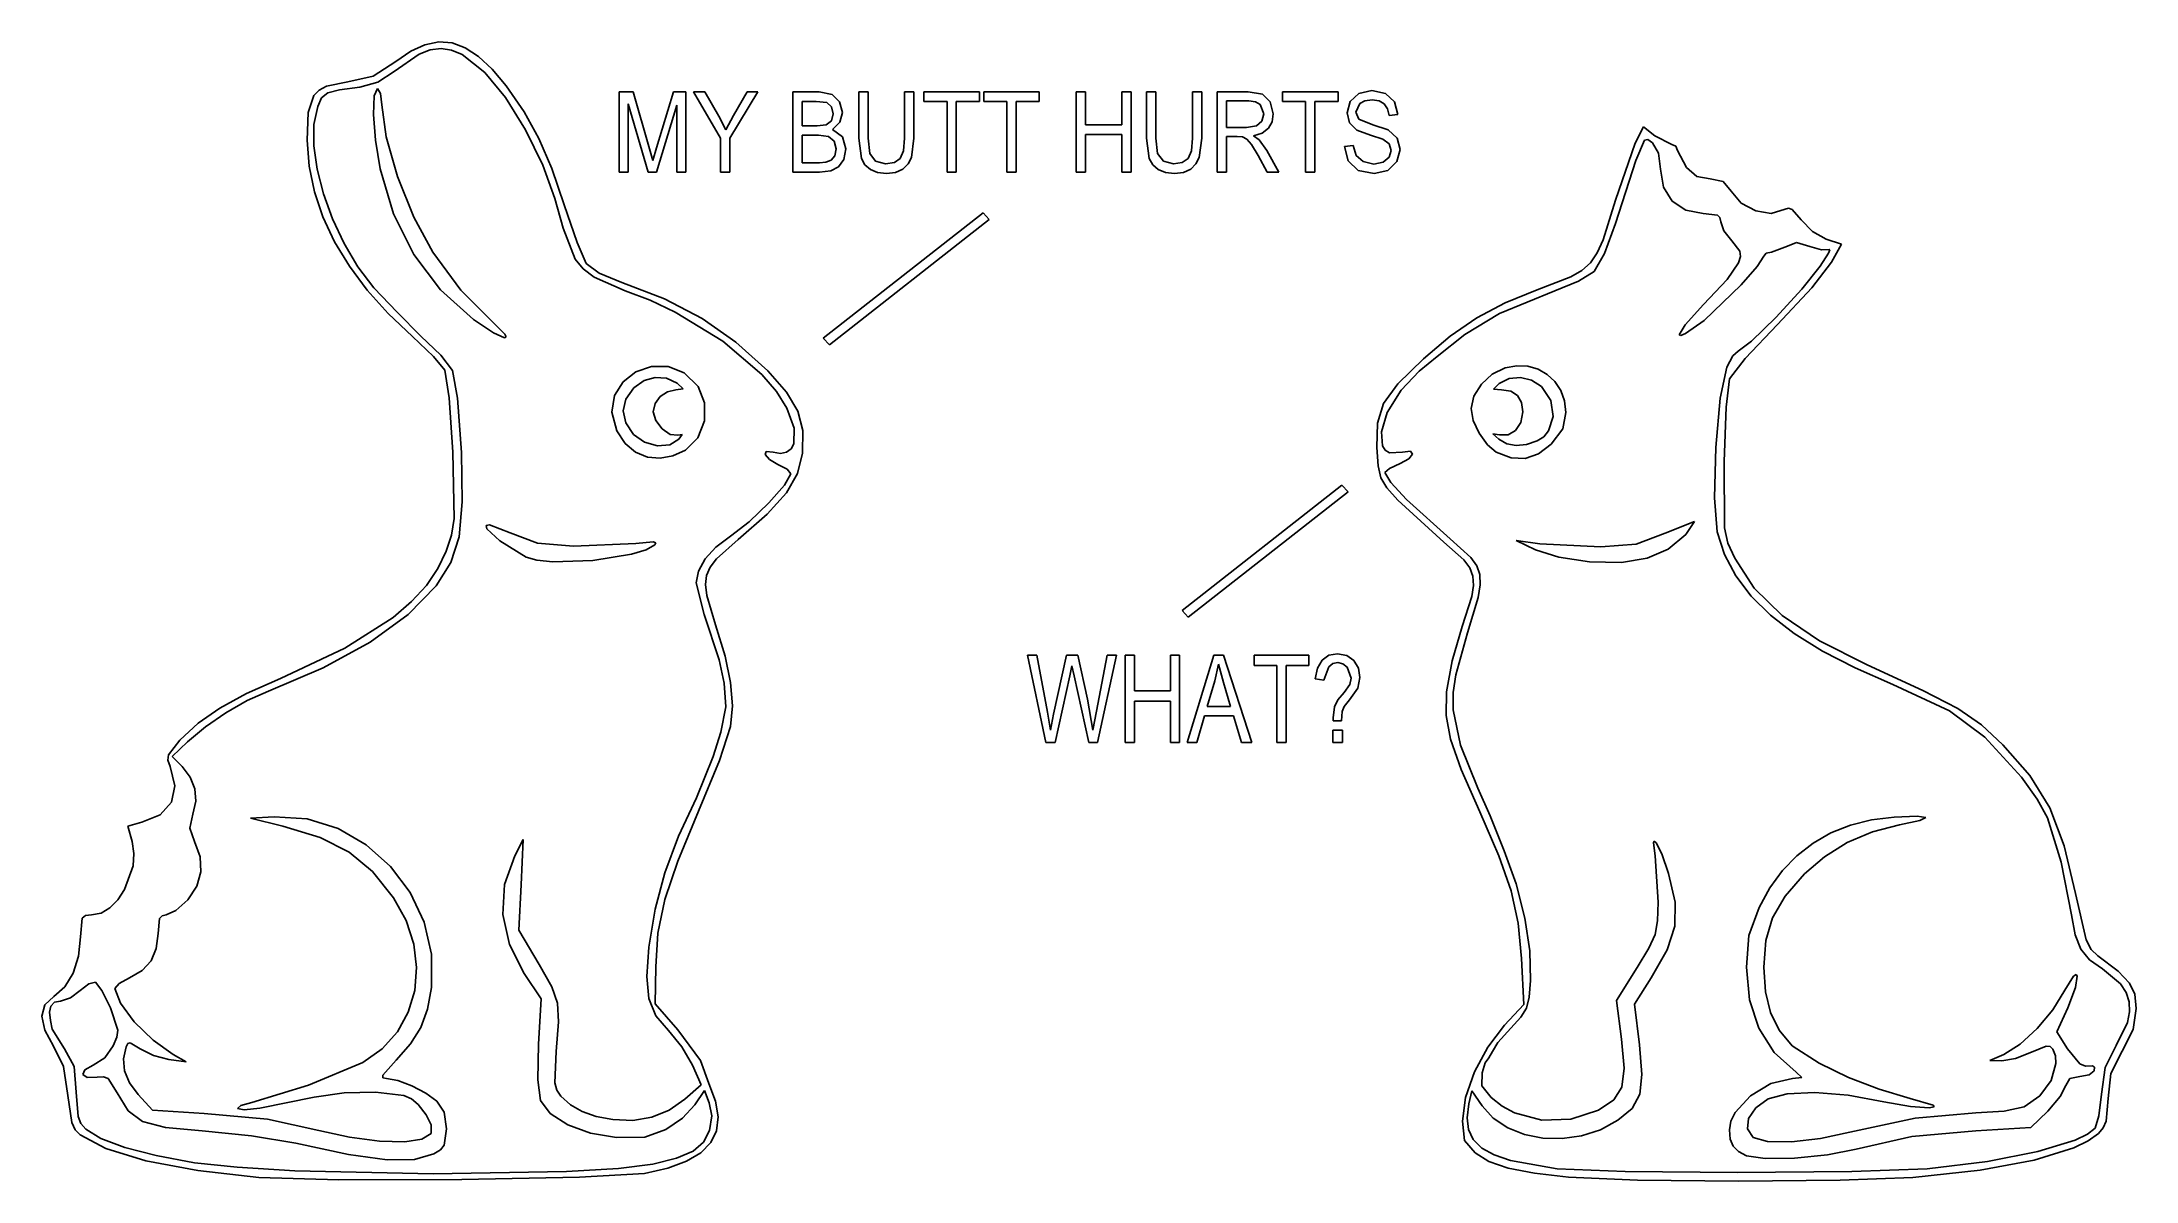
# Model space of a CAD drawing. Extents: x 84 to 221, y 115 to 190.
import ezdxf

# ---------------------------------------------------------------- set-up
doc = ezdxf.new("R2010")
doc.units = 0

msp = doc.modelspace()

# ---------------------------------------------------------------- linework, layer by layer
at = {"layer": 'Layer 1'}
for p, q in [((107.93471, 189.13142), (108.86778, 189.562815)), ((108.86778, 189.562815), (109.766271, 189.747101)), ((109.766271, 189.747101), (110.642869, 189.681485)), ((110.642869, 189.681485), (111.510263, 189.363173)), ((105.470651, 187.503825), (106.954371, 188.455709)), ((108.48165, 188.935834), (106.851422, 187.799636)), ((106.954371, 188.455709), (107.93471, 189.13142)), ((109.216449, 189.216876), (108.48165, 188.935834)), ((109.920961, 189.306333), (109.216449, 189.216876)), ((110.612629, 189.204044), (109.920961, 189.306333)), ((111.308895, 188.909849), (110.612629, 189.204044)), ((112.784994, 187.745102), (111.308895, 188.909849)), ((111.510263, 189.363173), (112.38114, 188.789374)), ((112.38114, 188.789374), (113.268187, 187.957292)), ((101.936834, 186.589184), (102.410583, 186.841479)), ((102.410583, 186.841479), (103.805567, 187.132028)), ((104.593644, 186.785052), (103.274012, 186.613276)), ((103.805567, 187.132028), (105.470651, 187.503825)), ((105.775549, 187.102957), (104.593644, 186.785052)), ((106.851422, 187.799636), (105.775549, 187.102957)), ((114.138294, 186.099924), (112.784994, 187.745102)), ((113.268187, 187.957292), (114.184094, 186.864137)), ((114.184094, 186.864137), (115.366049, 185.169821)), ((101.212439, 185.119471), (101.590234, 186.233903)), ((101.590234, 186.233903), (101.936834, 186.589184)), ((101.836861, 185.514536), (101.590977, 184.329005)), ((102.092146, 186.06859), (101.836861, 185.514536)), ((102.505689, 186.404646), (102.092146, 186.06859)), ((103.274012, 186.613276), (102.505689, 186.404646)), ((105.494112, 184.98484), (105.533955, 186.211136)), ((105.533955, 186.211136), (105.759769, 186.683839)), ((105.759769, 186.683839), (105.959089, 186.369645)), ((105.959089, 186.369645), (106.041992, 185.614245)), ((106.041992, 185.614245), (106.325119, 183.513743)), ((115.454339, 183.977332), (114.138294, 186.099924)), ((121.594203, 181.203287), (121.594203, 186.461101)), ((121.594203, 186.461101), (122.507891, 186.461101)), ((123.506069, 181.203287), (122.17934, 185.679244)), ((122.17934, 185.679244), (122.17934, 181.203287)), ((122.507891, 186.461101), (123.593682, 182.73831)), ((125.386643, 185.603927), (124.053656, 181.203287)), ((124.056786, 182.802869), (125.155094, 186.461101)), ((125.155094, 186.461101), (125.971783, 186.461101)), ((125.386643, 181.203287), (125.386643, 185.603927)), ((125.971783, 186.461101), (125.971783, 181.203287)), ((128.249751, 183.430505), (126.48182, 186.461101)), ((126.48182, 186.461101), (127.220283, 186.461101)), ((127.220283, 186.461101), (128.124588, 184.875867)), ((130.687301, 186.461101), (128.856791, 183.430505)), ((129.091473, 184.915319), (129.980131, 186.461101)), ((129.980131, 186.461101), (130.687301, 186.461101)), ((132.990302, 181.203287), (132.990302, 186.461101)), ((132.990302, 186.461101), (134.711296, 186.461101)), ((134.514164, 185.840635), (133.597342, 185.840635)), ((133.597342, 185.840635), (133.597342, 184.251814)), ((135.211947, 185.767114), (134.514164, 185.840635)), ((134.711296, 186.461101), (135.554582, 186.301504)), ((135.524855, 185.494538), (135.211947, 185.767114)), ((135.634372, 185.033672), (135.524855, 185.494538)), ((135.554582, 186.301504), (136.052106, 185.810152)), ((136.052106, 185.810152), (136.232025, 185.116162)), ((137.305299, 183.423334), (137.305299, 186.461101)), ((137.305299, 186.461101), (137.91234, 186.461101)), ((137.91234, 186.461101), (137.91234, 183.426918)), ((140.306084, 186.461101), (140.913127, 186.461101)), ((140.306084, 183.426918), (140.306084, 186.461101)), ((140.306084, 186.461101), (140.306084, 186.461101)), ((140.913127, 186.461101), (140.913127, 183.423334)), ((141.582747, 185.840635), (141.582747, 186.461101)), ((141.582747, 186.461101), (145.218734, 186.461101)), ((143.094095, 185.840635), (141.582747, 185.840635)), ((143.094095, 181.203287), (143.094095, 185.840635)), ((145.218734, 185.840635), (143.701135, 185.840635)), ((143.701135, 185.840635), (143.701135, 181.203287)), ((145.218734, 186.461101), (145.218734, 185.840635)), ((145.500352, 185.840635), (145.500352, 186.461101)), ((145.500352, 186.461101), (149.136343, 186.461101)), ((147.011698, 185.840635), (145.500352, 185.840635)), ((147.011698, 181.203287), (147.011698, 185.840635)), ((149.136343, 185.840635), (147.618738, 185.840635)), ((147.618738, 185.840635), (147.618738, 181.203287)), ((149.136343, 186.461101), (149.136343, 185.840635)), ((151.558247, 181.203287), (151.558247, 186.461101)), ((151.558247, 186.461101), (152.165287, 186.461101)), ((152.165287, 186.461101), (152.165287, 184.302025)), ((154.549644, 184.302025), (154.549644, 186.461101)), ((154.549644, 186.461101), (155.156687, 186.461101)), ((155.156687, 186.461101), (155.156687, 181.203287)), ((156.179895, 183.423334), (156.179895, 186.461101)), ((156.179895, 186.461101), (156.786936, 186.461101)), ((156.786936, 186.461101), (156.786936, 183.426918)), ((159.180682, 186.461101), (159.787723, 186.461101)), ((159.180682, 183.426918), (159.180682, 186.461101)), ((159.180682, 186.461101), (159.180682, 186.461101)), ((159.787723, 186.461101), (159.787723, 183.423334)), ((160.810931, 181.203287), (160.810931, 186.461101)), ((160.810931, 186.461101), (162.84483, 186.461101)), ((162.869863, 185.88009), (161.417971, 185.88009)), ((161.417971, 185.88009), (161.417971, 184.140633)), ((162.84483, 186.461101), (163.777295, 186.319437)), ((163.31145, 185.820011), (162.869863, 185.88009)), ((163.616146, 185.639792), (163.31145, 185.820011)), ((163.852394, 185.0265), (163.616146, 185.639792)), ((163.777295, 186.319437), (164.287335, 185.819116)), ((164.287335, 185.819116), (164.478208, 185.0265)), ((165.088381, 185.840635), (165.088381, 186.461101)), ((165.088381, 186.461101), (168.724368, 186.461101)), ((166.599723, 185.840635), (165.088381, 185.840635)), ((166.599723, 181.203287), (166.599723, 185.840635)), ((168.724368, 185.840635), (167.206766, 185.840635)), ((167.206766, 185.840635), (167.206766, 181.203287)), ((168.724368, 186.461101), (168.724368, 185.840635)), ((169.318892, 185.101817), (169.516024, 185.846017)), ((169.516024, 185.846017), (170.091775, 186.371439)), ((170.155918, 185.706142), (169.904029, 185.14844)), ((170.091775, 186.371439), (170.933497, 186.550766)), ((170.482516, 185.879637), (170.155918, 185.706142)), ((170.958527, 185.937474), (170.482516, 185.879637)), ((170.933497, 186.550766), (171.833105, 186.362473)), ((171.422803, 185.873809), (170.958527, 185.937474)), ((171.758009, 185.682831), (171.422803, 185.873809)), ((171.972738, 185.367216), (171.758009, 185.682831)), ((171.833105, 186.362473), (172.432322, 185.808358)), ((172.075608, 184.929664), (171.972738, 185.367216)), ((172.432322, 185.808358), (172.657618, 184.979874)), ((101.14512, 183.308354), (101.212439, 185.119471)), ((101.590977, 184.329005), (101.582832, 182.939411)), ((105.630702, 183.292674), (105.494112, 184.98484)), ((115.366049, 185.169821), (116.342613, 183.414358)), ((116.586168, 181.671969), (115.454339, 183.977332)), ((128.124588, 184.875867), (128.590822, 183.986416)), ((128.590822, 183.986416), (129.091473, 184.915319)), ((133.597342, 184.251814), (134.589263, 184.251814)), ((133.597342, 184.251814), (133.597342, 184.251814)), ((134.589263, 184.251814), (135.16814, 184.312786)), ((135.16814, 184.312786), (135.517032, 184.574601)), ((135.517032, 184.574601), (135.634372, 185.033672)), ((136.072443, 184.481351), (135.590565, 184.000761)), ((135.590565, 184.000761), (136.230462, 183.523755)), ((136.232025, 185.116162), (136.072443, 184.481351)), ((152.165287, 184.302025), (154.549644, 184.302025)), ((161.417971, 184.140633), (162.722797, 184.140633)), ((161.417971, 184.140633), (161.417971, 184.140633)), ((162.722797, 184.140633), (163.373644, 184.239264)), ((163.373644, 184.239264), (163.730359, 184.554876)), ((163.730359, 184.554876), (163.852394, 185.0265)), ((164.16217, 184.083249), (163.760083, 183.769428)), ((164.399196, 184.510938), (164.16217, 184.083249)), ((164.478208, 185.0265), (164.399196, 184.510938)), ((169.480038, 184.447279), (169.318892, 185.101817)), ((169.969739, 183.957722), (169.480038, 184.447279)), ((169.904029, 185.14844), (170.082388, 184.682198)), ((170.082388, 184.682198), (170.997643, 184.307407)), ((170.997643, 184.307407), (172.013028, 183.972067)), ((172.657618, 184.979874), (172.075608, 184.929664)), ((188.215956, 183.096905), (188.756205, 184.166634)), ((188.756205, 184.166634), (189.48827, 183.590794)), ((101.283046, 181.601259), (101.14512, 183.308354)), ((101.582832, 182.939411), (101.794174, 181.404905)), ((105.934185, 181.422359), (105.630702, 183.292674)), ((106.325119, 183.513743), (107.075473, 180.918325)), ((116.342613, 183.414358), (117.194046, 181.433711)), ((123.593682, 182.73831), (123.812721, 181.96004)), ((123.812721, 181.96004), (124.056786, 182.802869)), ((128.249751, 181.203287), (128.249751, 183.430505)), ((128.856791, 183.430505), (128.856791, 181.203287)), ((134.658103, 183.631349), (133.597342, 183.631349)), ((133.597342, 183.631349), (133.597342, 181.823752)), ((135.329287, 183.543482), (134.658103, 183.631349)), ((135.693827, 183.238628), (135.329287, 183.543482)), ((135.825247, 182.727552), (135.693827, 183.238628)), ((135.734504, 182.284618), (135.825247, 182.727552)), ((136.230462, 183.523755), (136.45419, 182.727552)), ((136.45419, 182.727552), (136.318077, 182.040733)), ((137.480531, 182.105292), (137.305299, 183.423334)), ((137.91234, 183.426918), (138.023425, 182.417319)), ((140.234897, 182.597538), (140.306084, 183.426918)), ((140.913127, 183.423334), (140.756674, 182.164471)), ((154.549644, 183.681559), (152.165287, 183.681559)), ((152.165287, 183.681559), (152.165287, 181.203287)), ((154.549644, 181.203287), (154.549644, 183.681559)), ((156.355124, 182.105292), (156.179895, 183.423334)), ((156.786936, 183.426918), (156.898018, 182.417319)), ((159.109492, 182.597538), (159.180682, 183.426918)), ((159.787723, 183.423334), (159.631267, 182.164471)), ((162.122014, 183.5381), (161.417971, 183.5381)), ((161.417971, 183.5381), (161.417971, 181.203287)), ((162.459955, 183.512996), (162.122014, 183.5381)), ((162.736874, 183.373121), (162.459955, 183.512996)), ((163.045092, 183.021645), (162.736874, 183.373121)), ((163.48316, 182.297169), (163.045092, 183.021645)), ((163.760083, 183.769428), (163.185901, 183.595484)), ((163.185901, 183.595484), (163.552, 183.333669)), ((163.552, 183.333669), (164.055783, 182.634303)), ((164.055783, 182.634303), (164.853699, 181.203287)), ((169.143663, 182.892531), (169.716283, 182.949912)), ((169.395555, 181.947484), (169.143663, 182.892531)), ((169.143663, 182.892531), (169.143663, 182.892531)), ((169.143663, 182.892531), (169.143663, 182.892531)), ((169.716283, 182.949912), (169.905595, 182.302551)), ((170.855267, 183.629557), (169.969739, 183.957722)), ((171.671956, 183.373121), (170.855267, 183.629557)), ((172.084997, 183.062888), (171.671956, 183.373121)), ((172.013028, 183.972067), (172.604424, 183.435885)), ((172.080301, 182.180611), (172.210157, 182.630716)), ((172.210157, 182.630716), (172.084997, 183.062888)), ((172.795297, 182.6881), (172.585648, 181.897274)), ((172.604424, 183.435885), (172.795297, 182.6881)), ((186.914003, 179.363147), (188.215956, 183.096905)), ((188.807236, 183.296663), (188.242355, 181.963774)), ((189.032159, 183.349664), (188.807236, 183.296663)), ((189.337973, 183.119477), (189.032159, 183.349664)), ((189.734999, 182.457736), (189.337973, 183.119477)), ((189.48827, 183.590794), (190.605608, 183.01495)), ((190.605608, 183.01495), (190.877707, 182.901777)), ((190.877707, 182.901777), (190.99088, 182.629677)), ((190.99088, 182.629677), (191.575809, 181.500788)), ((101.628687, 179.920377), (101.283046, 181.601259)), ((101.794174, 181.404905), (102.206748, 179.784641)), ((106.807635, 178.469088), (105.934185, 181.422359)), ((117.386822, 179.47848), (116.586168, 181.671969)), ((117.194046, 181.433711), (118.000608, 179.063839)), ((133.597342, 181.823752), (134.739456, 181.823752)), ((133.597342, 181.823752), (133.597342, 181.823752)), ((134.739456, 181.823752), (135.152497, 181.848859)), ((135.479485, 181.291154), (134.739456, 181.203287)), ((135.152497, 181.848859), (135.502952, 181.992318)), ((135.9817, 181.551176), (135.479485, 181.291154)), ((135.502952, 181.992318), (135.734504, 182.284618)), ((136.318077, 182.040733), (135.9817, 181.551176)), ((137.714426, 181.679842), (137.480531, 182.105292)), ((138.065665, 181.368265), (137.714426, 181.679842)), ((138.023425, 182.417319), (138.405173, 181.917001)), ((138.534244, 181.177285), (138.065665, 181.368265)), ((138.405173, 181.917001), (139.06697, 181.741262)), ((139.06697, 181.741262), (139.640373, 181.828234)), ((139.640373, 181.828234), (140.021341, 182.089154)), ((140.191877, 181.405922), (139.719773, 181.186699)), ((140.021341, 182.089154), (140.234897, 182.597538)), ((140.537244, 181.74171), (140.191877, 181.405922)), ((140.756674, 182.164471), (140.537244, 181.74171)), ((156.589022, 181.679842), (156.355124, 182.105292)), ((156.940264, 181.368265), (156.589022, 181.679842)), ((156.898018, 182.417319), (157.279766, 181.917001)), ((157.408839, 181.177285), (156.940264, 181.368265)), ((157.279766, 181.917001), (157.941566, 181.741262)), ((157.941566, 181.741262), (158.514966, 181.828234)), ((158.514966, 181.828234), (158.895934, 182.089154)), ((159.06647, 181.405922), (158.594368, 181.186699)), ((158.895934, 182.089154), (159.109492, 182.597538)), ((159.411839, 181.74171), (159.06647, 181.405922)), ((159.631267, 182.164471), (159.411839, 181.74171)), ((164.0902, 181.203287), (163.48316, 182.297169)), ((170.055788, 181.321642), (169.395555, 181.947484)), ((169.905595, 182.302551), (170.367133, 181.893687)), ((171.099336, 181.113625), (170.055788, 181.321642)), ((170.367133, 181.893687), (171.071173, 181.737675)), ((171.071173, 181.737675), (171.684473, 181.85603)), ((171.983301, 181.319847), (171.099336, 181.113625)), ((171.684473, 181.85603), (172.080301, 182.180611)), ((172.585648, 181.897274), (171.983301, 181.319847)), ((188.242355, 181.963774), (186.912868, 177.832506)), ((189.861992, 181.397278), (189.734999, 182.457736)), ((190.065854, 180.218955), (189.861992, 181.397278)), ((191.575809, 181.500788), (192.245583, 180.925366)), ((102.181734, 178.266289), (101.628687, 179.920377)), ((107.075473, 180.918325), (108.144515, 178.257155)), ((122.17934, 181.203287), (121.594203, 181.203287)), ((121.594203, 181.203287), (121.594203, 181.203287)), ((124.053656, 181.203287), (123.506069, 181.203287)), ((125.971783, 181.203287), (125.386643, 181.203287)), ((128.856791, 181.203287), (128.249751, 181.203287)), ((128.249751, 181.203287), (128.249751, 181.203287)), ((134.739456, 181.203287), (132.990302, 181.203287)), ((132.990302, 181.203287), (132.990302, 181.203287)), ((139.120163, 181.113625), (138.534244, 181.177285)), ((139.719773, 181.186699), (139.120163, 181.113625)), ((143.701135, 181.203287), (143.094095, 181.203287)), ((143.094095, 181.203287), (143.094095, 181.203287)), ((147.618738, 181.203287), (147.011698, 181.203287)), ((147.011698, 181.203287), (147.011698, 181.203287)), ((152.165287, 181.203287), (151.558247, 181.203287)), ((151.558247, 181.203287), (151.558247, 181.203287)), ((155.156687, 181.203287), (154.549644, 181.203287)), ((157.994762, 181.113625), (157.408839, 181.177285)), ((158.594368, 181.186699), (157.994762, 181.113625)), ((161.417971, 181.203287), (160.810931, 181.203287)), ((160.810931, 181.203287), (160.810931, 181.203287)), ((164.853699, 181.203287), (164.0902, 181.203287)), ((167.206766, 181.203287), (166.599723, 181.203287)), ((166.599723, 181.203287), (166.599723, 181.203287)), ((190.639002, 179.303422), (190.065854, 180.218955)), ((192.245583, 180.925366), (193.120783, 180.757172)), ((193.120783, 180.757172), (193.970367, 180.598344)), ((193.970367, 180.598344), (194.490244, 179.965452)), ((194.490244, 179.965452), (195.164714, 179.168418)), ((102.206748, 179.784641), (102.802305, 178.13777)), ((117.927071, 177.521388), (117.386822, 179.47848)), ((118.000608, 179.063839), (118.837327, 176.591908)), ((134.973658, 170.319082), (145.456597, 178.540167)), ((145.456597, 178.540167), (145.863496, 178.102568)), ((186.106885, 176.771155), (186.914003, 179.363147)), ((191.523773, 178.710346), (190.639002, 179.303422)), ((192.662505, 178.499395), (191.523773, 178.710346)), ((193.595752, 178.394927), (192.662505, 178.499395)), ((195.164714, 179.168418), (196.108637, 178.659556)), ((196.108637, 178.659556), (197.12906, 178.504117)), ((197.12906, 178.504117), (198.033025, 178.767356)), ((198.033025, 178.767356), (198.258825, 178.840242)), ((198.258825, 178.840242), (198.494396, 178.760032)), ((198.494396, 178.760032), (199.085302, 178.081364)), ((102.941876, 176.639577), (102.181734, 178.266289)), ((102.802305, 178.13777), (103.562589, 176.523445)), ((108.13824, 175.806066), (106.807635, 178.469088)), ((108.144515, 178.257155), (109.383703, 175.959395)), ((118.705661, 175.499195), (117.927071, 177.521388)), ((145.863496, 178.102568), (135.380558, 169.881482)), ((186.912868, 177.832506), (186.191185, 175.871892)), ((193.767552, 178.226331), (193.595752, 178.394927)), ((193.813103, 177.946372), (193.767552, 178.226331)), ((194.029196, 177.355426), (193.813103, 177.946372)), ((194.54874, 176.711226), (194.029196, 177.355426)), ((199.085302, 178.081364), (199.82776, 177.309024)), ((199.82776, 177.309024), (200.726348, 176.806456)), ((103.9088, 175.04082), (102.941876, 176.639577)), ((103.562589, 176.523445), (104.469351, 175.000819)), ((109.895405, 173.482707), (108.13824, 175.806066)), ((109.383703, 175.959395), (111.208916, 173.464001)), ((118.837327, 176.591908), (119.438002, 175.206344)), ((185.278588, 175.267763), (185.723298, 175.915298)), ((186.191185, 175.871892), (185.522198, 174.698392)), ((185.723298, 175.915298), (186.106885, 176.771155)), ((195.058668, 176.03249), (194.54874, 176.711226)), ((195.101964, 175.673522), (195.058668, 176.03249)), ((196.785285, 175.883172), (196.635325, 175.699917)), ((197.145828, 175.959395), (196.785285, 175.883172)), ((198.185772, 176.34653), (197.145828, 175.959395)), ((198.791332, 176.591236), (198.185772, 176.34653)), ((199.663248, 176.337553), (198.791332, 176.591236)), ((200.424836, 176.114681), (199.663248, 176.337553)), ((200.344794, 175.030601), (200.883533, 175.890521)), ((200.924606, 176.135084), (200.424836, 176.114681)), ((200.726348, 176.806456), (201.725036, 176.47686)), ((200.883533, 175.890521), (200.975791, 176.107842)), ((200.975791, 176.107842), (200.924606, 176.135084)), ((201.725036, 176.47686), (201.085182, 175.300905)), ((105.082197, 173.4706), (103.9088, 175.04082)), ((104.469351, 175.000819), (105.504336, 173.629043)), ((119.240986, 174.871939), (118.705661, 175.499195)), ((119.96821, 174.313578), (119.240986, 174.871939)), ((119.438002, 175.206344), (120.285299, 174.590758)), ((120.285299, 174.590758), (121.775734, 173.969522)), ((183.982487, 174.342347), (184.716927, 174.764722)), ((185.522198, 174.698392), (184.499923, 174.062077)), ((184.716927, 174.764722), (185.278588, 175.267763)), ((194.230393, 174.170211), (194.986949, 175.26282)), ((194.986949, 175.26282), (195.101964, 175.673522)), ((196.200155, 175.02564), (195.149488, 173.823576)), ((196.635325, 175.699917), (196.200155, 175.02564)), ((199.124833, 173.525859), (200.344794, 175.030601)), ((201.085182, 175.300905), (199.780399, 173.617799)), ((106.461755, 171.929496), (105.082197, 173.4706)), ((105.504336, 173.629043), (107.041638, 172.028051)), ((112.04853, 171.548422), (109.895405, 173.482707)), ((111.208916, 173.464001), (113.274238, 171.413046)), ((121.987547, 173.412618), (119.96821, 174.313578)), ((121.775734, 173.969522), (124.566377, 172.900951)), ((123.633845, 172.805191), (121.987547, 173.412618)), ((182.930704, 173.420803), (179.312017, 171.945969)), ((179.691999, 172.645888), (181.771956, 173.484286)), ((181.771956, 173.484286), (183.982487, 174.342347)), ((184.499923, 174.062077), (182.930704, 173.420803)), ((192.685814, 172.522656), (194.230393, 174.170211)), ((195.149488, 173.823576), (192.730707, 171.486178)), ((197.419873, 171.684437), (199.124833, 173.525859)), ((199.780399, 173.617799), (197.541893, 171.22252)), ((108.047163, 170.418091), (106.461755, 171.929496)), ((107.041638, 172.028051), (108.597962, 170.457503)), ((125.278946, 172.03211), (123.633845, 172.805191)), ((124.566377, 172.900951), (127.029303, 171.616349)), ((128.385234, 170.119358), (125.278946, 172.03211)), ((176.079599, 170.453205), (177.832021, 171.658274)), ((179.312017, 171.945969), (177.040195, 170.565884)), ((177.832021, 171.658274), (179.691999, 172.645888)), ((191.479903, 171.199417), (192.685814, 172.522656)), ((195.829902, 170.125519), (197.419873, 171.684437)), ((109.416024, 169.114316), (108.047163, 170.418091)), ((108.597962, 170.457503), (109.898644, 169.212793)), ((113.358502, 170.6726), (112.04853, 171.548422)), ((112.04853, 171.548422), (112.04853, 171.548422)), ((113.274238, 171.413046), (114.101098, 170.590581)), ((114.085939, 170.348543), (113.358502, 170.6726)), ((114.190662, 170.397905), (114.085939, 170.348543)), ((114.101098, 170.590581), (114.190662, 170.397905)), ((127.029303, 171.616349), (129.256421, 170.060044)), ((135.380558, 169.881482), (134.973658, 170.319082)), ((134.973658, 170.319082), (134.973658, 170.319082)), ((174.322311, 168.96244), (176.079599, 170.453205)), ((177.040195, 170.565884), (175.226046, 169.124235)), ((191.087171, 170.545044), (191.479903, 171.199417)), ((191.194924, 170.487689), (191.087171, 170.545044)), ((191.504984, 170.620358), (191.194924, 170.487689)), ((192.730707, 171.486178), (191.504984, 170.620358)), ((197.541893, 171.22252), (195.416912, 168.976911)), ((110.172675, 168.226111), (109.416024, 169.114316)), ((109.898644, 169.212793), (110.668573, 168.199726)), ((130.945767, 167.935103), (128.385234, 170.119358)), ((129.256421, 170.060044), (131.339638, 168.176363)), ((172.64602, 167.319139), (174.322311, 168.96244)), ((175.226046, 169.124235), (174.051668, 168.156083)), ((194.206385, 168.40995), (194.616409, 169.157398)), ((195.416912, 168.976911), (194.385077, 167.653648)), ((194.616409, 169.157398), (194.954906, 169.468284)), ((194.954906, 169.468284), (195.829902, 170.125519)), ((110.457725, 166.399344), (110.172675, 168.226111)), ((110.668573, 168.199726), (111.009419, 166.3886)), ((121.855413, 167.459926), (122.697061, 168.11692)), ((123.230697, 167.535275), (122.564819, 167.056568)), ((122.697061, 168.11692), (123.714631, 168.471755)), ((123.967801, 167.750264), (123.230697, 167.535275)), ((123.714631, 168.471755), (124.802655, 168.467032)), ((124.709916, 167.694411), (123.967801, 167.750264)), ((125.390828, 167.360592), (124.709916, 167.694411)), ((124.802655, 168.467032), (125.855665, 168.045354)), ((125.855665, 168.045354), (126.768194, 167.149323)), ((131.908675, 166.822642), (130.945767, 167.935103)), ((131.339638, 168.176363), (132.572327, 166.78581)), ((174.051668, 168.156083), (172.870019, 166.902648)), ((178.123095, 167.294132), (178.834025, 167.947969)), ((178.834025, 167.947969), (179.673879, 168.364315)), ((179.95405, 167.668849), (179.295273, 167.342642)), ((179.673879, 168.364315), (180.441185, 168.505687)), ((180.681445, 167.740486), (179.95405, 167.668849)), ((180.441185, 168.505687), (181.171864, 168.472973)), ((181.409346, 167.562527), (180.681445, 167.740486)), ((181.171864, 168.472973), (181.845671, 168.280995)), ((182.069641, 167.13995), (181.409346, 167.562527)), ((181.845671, 168.280995), (182.442363, 167.944573)), ((182.442363, 167.944573), (182.941696, 167.47853)), ((193.78848, 166.378921), (194.206385, 168.40995)), ((194.385077, 167.653648), (194.18006, 165.785697)), ((110.692652, 162.836061), (110.457725, 166.399344)), ((111.009419, 166.3886), (111.257162, 162.823751)), ((121.121759, 165.469054), (121.295157, 166.558172)), ((121.295157, 166.558172), (121.855413, 167.459926)), ((122.045682, 166.32902), (121.868028, 165.552006)), ((122.564819, 167.056568), (122.045682, 166.32902)), ((123.949197, 166.024922), (124.28636, 166.483566)), ((124.28636, 166.483566), (124.766794, 166.808994)), ((124.766794, 166.808994), (125.323817, 166.937258)), ((125.323817, 166.937258), (125.783759, 167.000243)), ((125.783759, 167.000243), (125.390828, 167.360592)), ((126.768194, 167.149323), (127.200931, 166.072406)), ((132.599901, 165.740083), (131.908675, 166.822642)), ((132.572327, 166.78581), (133.312739, 165.539379)), ((171.70144, 166.03313), (172.64602, 167.319139)), ((172.870019, 166.902648), (171.954661, 165.455682)), ((177.445269, 165.700936), (177.630405, 166.509541)), ((177.630405, 166.509541), (178.123095, 167.294132)), ((179.295273, 167.342642), (178.920003, 166.985444)), ((178.920003, 166.985444), (179.450495, 166.928284)), ((179.450495, 166.928284), (180.051616, 166.836843)), ((180.051616, 166.836843), (180.483298, 166.563827)), ((180.483298, 166.563827), (180.743674, 166.11119)), ((182.686476, 166.23068), (182.069641, 167.13995)), ((182.832893, 165.190091), (182.686476, 166.23068)), ((182.941696, 167.47853), (183.323426, 166.897688)), ((183.323426, 166.897688), (183.567309, 166.216867)), ((183.567309, 166.216867), (183.653103, 165.45089)), ((193.502061, 163.155134), (193.78848, 166.378921)), ((121.440688, 164.249972), (121.121759, 165.469054)), ((121.868028, 165.552006), (122.032193, 164.764671)), ((122.032193, 164.764671), (122.538515, 164.00616)), ((123.821992, 165.497013), (123.949197, 166.024922)), ((123.996682, 164.913395), (123.821992, 165.497013)), ((124.422329, 164.366586), (123.996682, 164.913395)), ((127.182085, 164.888657), (126.7502, 163.793001)), ((127.200931, 166.072406), (127.182085, 164.888657)), ((133.077419, 164.409249), (132.599901, 165.740083)), ((133.312739, 165.539379), (133.634786, 164.261462)), ((171.279422, 163.140003), (171.306574, 164.756167)), ((171.306574, 164.756167), (171.70144, 166.03313)), ((171.954661, 165.455682), (171.577787, 164.172297)), ((177.595696, 164.930166), (177.445269, 165.700936)), ((177.986017, 164.085917), (177.595696, 164.930166)), ((180.705268, 164.792522), (180.369963, 164.26973)), ((180.83088, 165.480887), (180.705268, 164.792522)), ((180.743674, 166.11119), (180.83088, 165.480887)), ((182.526192, 164.2337), (182.832893, 165.190091)), ((183.653103, 165.45089), (183.461548, 164.363679)), ((194.18006, 165.785697), (194.042956, 162.230522)), ((121.996742, 163.417676), (121.440688, 164.249972)), ((122.659654, 162.836933), (121.996742, 163.417676)), ((122.538515, 164.00616), (123.256391, 163.495803)), ((123.256391, 163.495803), (124.106396, 163.260771)), ((124.951298, 163.998134), (124.422329, 164.366586)), ((124.918004, 163.319191), (125.520687, 163.689188)), ((125.435953, 163.949589), (124.951298, 163.998134)), ((125.727075, 164.006139), (125.435953, 163.949589)), ((125.520687, 163.689188), (125.727075, 164.006139)), ((125.520687, 163.689188), (125.520687, 163.689188)), ((126.7502, 163.793001), (125.94382, 162.980362)), ((132.872452, 163.052105), (133.056803, 163.397783)), ((133.056803, 163.397783), (133.077419, 164.409249)), ((133.634786, 164.261462), (133.612379, 162.776448)), ((171.577787, 164.172297), (171.634825, 163.262102)), ((178.520671, 163.333177), (177.986017, 164.085917)), ((179.319476, 163.969985), (178.868092, 164.054785)), ((178.868092, 164.054785), (179.262044, 163.697341)), ((179.262044, 163.697341), (179.793106, 163.398461)), ((179.887266, 163.974792), (179.319476, 163.969985)), ((179.793106, 163.398461), (180.403154, 163.278173)), ((180.369963, 164.26973), (179.887266, 163.974792)), ((181.073053, 163.337391), (181.783671, 163.577027)), ((181.783671, 163.577027), (182.208328, 163.854429)), ((181.783671, 163.577027), (181.783671, 163.577027)), ((182.208328, 163.854429), (182.526192, 164.2337)), ((183.461548, 164.363679), (182.693547, 163.372284)), ((110.771539, 158.488163), (110.692652, 162.836061)), ((111.257162, 162.823751), (111.315723, 159.58114)), ((123.463384, 162.526997), (122.659654, 162.836933)), ((122.659654, 162.836933), (122.659654, 162.836933)), ((124.293037, 162.448218), (123.463384, 162.526997)), ((124.106396, 163.260771), (124.918004, 163.319191)), ((125.127041, 162.599654), (124.293037, 162.448218)), ((125.94382, 162.980362), (125.127041, 162.599654)), ((131.171556, 162.680806), (131.232875, 162.889956)), ((131.447181, 162.354451), (131.171556, 162.680806)), ((131.232875, 162.889956), (131.684454, 162.848679)), ((132.006436, 162.044118), (131.447181, 162.354451)), ((131.684454, 162.848679), (132.181174, 162.761436)), ((132.604394, 161.731536), (132.006436, 162.044118)), ((132.181174, 162.761436), (132.578874, 162.834617)), ((132.578874, 162.834617), (132.872452, 163.052105)), ((133.612379, 162.776448), (133.297758, 161.453515)), ((171.364137, 161.945023), (171.279422, 163.140003)), ((171.634825, 163.262102), (171.817782, 162.968814)), ((171.817782, 162.968814), (172.099283, 162.795061)), ((172.791933, 162.093664), (172.091217, 161.772182)), ((172.099283, 162.795061), (172.944666, 162.841141)), ((173.36548, 162.403193), (172.791933, 162.093664)), ((172.944666, 162.841141), (173.467822, 162.904057)), ((173.599435, 162.7157), (173.36548, 162.403193)), ((173.467822, 162.904057), (173.599435, 162.7157)), ((179.104098, 162.836933), (178.520671, 163.333177)), ((180.068332, 162.469533), (179.104098, 162.836933)), ((179.104098, 162.836933), (179.104098, 162.836933)), ((180.990354, 162.436645), (180.068332, 162.469533)), ((180.403154, 163.278173), (181.073053, 163.337391)), ((181.866609, 162.737738), (180.990354, 162.436645)), ((182.693547, 163.372284), (181.866609, 162.737738)), ((193.411907, 159.860004), (193.502061, 163.155134)), ((194.042956, 162.230522), (194.066043, 157.885181)), ((131.410732, 159.511846), (132.435784, 160.679708)), ((132.435784, 160.679708), (132.853103, 161.428786)), ((133.297758, 161.453515), (132.565513, 160.172618)), ((132.853103, 161.428786), (132.604394, 161.731536)), ((158.499635, 152.459952), (168.982576, 160.681038)), ((168.982576, 160.681038), (169.389476, 160.243435)), ((171.54273, 161.164927), (171.364137, 161.945023)), ((171.92891, 160.510991), (171.54273, 161.164927)), ((172.091217, 161.772182), (171.799769, 161.503061)), ((171.799769, 161.503061), (172.198128, 160.864656)), ((172.198128, 160.864656), (173.219211, 159.750166)), ((111.315723, 159.58114), (111.107374, 157.303144)), ((130.118301, 158.277935), (131.410732, 159.511846)), ((132.565513, 160.172618), (131.301124, 158.780442)), ((169.389476, 160.243435), (158.906535, 152.02235)), ((172.636389, 159.694493), (171.92891, 160.510991)), ((175.66038, 156.944308), (172.636389, 159.694493)), ((173.219211, 159.750166), (176.085599, 157.152617)), ((193.582798, 157.61495), (193.411907, 159.860004)), ((110.606021, 157.400691), (110.771539, 158.488163)), ((112.874774, 158.031802), (113.096119, 158.077425)), ((112.928689, 157.823026), (112.874774, 158.031802)), ((113.096119, 158.077425), (114.444684, 157.557795)), ((128.898848, 157.33071), (130.118301, 158.277935)), ((131.301124, 158.780442), (129.390075, 157.123669)), ((190.173819, 157.54076), (192.090429, 158.302808)), ((192.090429, 158.302808), (191.532919, 157.44591)), ((110.258011, 156.353696), (110.606021, 157.400691)), ((111.107374, 157.303144), (110.558188, 155.60138)), ((113.782194, 157.037436), (112.928689, 157.823026)), ((115.496436, 155.963496), (113.782194, 157.037436)), ((114.444684, 157.557795), (116.239004, 156.88634)), ((116.239004, 156.88634), (118.607462, 156.688691)), ((118.607462, 156.688691), (122.693103, 156.856244)), ((122.693103, 156.856244), (123.826554, 156.963221)), ((123.934519, 156.771216), (123.360031, 156.437739)), ((123.826554, 156.963221), (123.996981, 156.905396)), ((123.996981, 156.905396), (123.934519, 156.771216)), ((127.232492, 155.839635), (127.940142, 156.60786)), ((127.940142, 156.60786), (128.898848, 157.33071)), ((129.390075, 157.123669), (127.974743, 155.857259)), ((176.976758, 155.786645), (175.66038, 156.944308)), ((176.085599, 157.152617), (177.433938, 155.941454)), ((181.677547, 156.438984), (180.407547, 157.041452)), ((180.407547, 157.041452), (181.959769, 156.834312)), ((181.959769, 156.834312), (185.94742, 156.640121)), ((185.94742, 156.640121), (188.273844, 156.801025)), ((188.273844, 156.801025), (190.173819, 157.54076)), ((191.532919, 157.44591), (190.380293, 156.48723)), ((194.07165, 156.129806), (193.582798, 157.61495)), ((194.066043, 157.885181), (194.286674, 156.882223)), ((194.286674, 156.882223), (194.72947, 155.895235)), ((108.959374, 154.104361), (109.714218, 155.205642)), ((110.558188, 155.60138), (109.594235, 154.087463)), ((109.714218, 155.205642), (110.258011, 156.353696)), ((116.201994, 155.752549), (115.496436, 155.963496)), ((115.496436, 155.963496), (115.496436, 155.963496)), ((117.244317, 155.653405), (116.201994, 155.752549)), ((119.865272, 155.745157), (117.244317, 155.653405)), ((122.41133, 156.148009), (119.865272, 155.745157)), ((123.360031, 156.437739), (122.41133, 156.148009)), ((126.794361, 155.051123), (127.232492, 155.839635)), ((127.561324, 155.313605), (127.326758, 154.763687)), ((127.974743, 155.857259), (127.561324, 155.313605)), ((177.35642, 155.265765), (176.976758, 155.786645)), ((177.563746, 154.722412), (177.35642, 155.265765)), ((177.433938, 155.941454), (177.815098, 155.396962)), ((177.815098, 155.396962), (178.014807, 154.817045)), ((183.212006, 155.950366), (181.677547, 156.438984)), ((185.205325, 155.659286), (183.212006, 155.950366)), ((187.309245, 155.620105), (185.205325, 155.659286)), ((185.205325, 155.659286), (185.205325, 155.659286)), ((189.003318, 155.887357), (187.309245, 155.620105)), ((190.380293, 156.48723), (189.003318, 155.887357)), ((194.810637, 154.73045), (194.07165, 156.129806)), ((194.72947, 155.895235), (196.005557, 153.928369)), ((109.594235, 154.087463), (107.766629, 152.199282)), ((107.982658, 153.041548), (108.959374, 154.104361)), ((126.644214, 154.267411), (126.794361, 155.051123)), ((127.181184, 152.207285), (126.644214, 154.267411)), ((127.326758, 154.763687), (127.258062, 154.15803)), ((127.258062, 154.15803), (127.342251, 153.447162)), ((177.501442, 153.384964), (177.608749, 154.110756)), ((177.608749, 154.110756), (177.563746, 154.722412)), ((178.043479, 154.144587), (177.911529, 153.322476)), ((178.014807, 154.817045), (178.043479, 154.144587)), ((195.810555, 153.407505), (194.810637, 154.73045)), ((196.005557, 153.928369), (197.839329, 152.135875)), ((106.773249, 152.008898), (107.982658, 153.041548)), ((127.342251, 153.447162), (127.917352, 151.511892)), ((158.906535, 152.02235), (158.499635, 152.459952)), ((158.499635, 152.459952), (158.499635, 152.459952)), ((176.869945, 151.407656), (177.501442, 153.384964)), ((177.911529, 153.322476), (177.207424, 151.000833)), ((197.082201, 152.151595), (195.810555, 153.407505)), ((103.613071, 150.000866), (106.773249, 152.008898)), ((107.766629, 152.199282), (105.280752, 150.387682)), ((128.157567, 149.231485), (127.181184, 152.207285)), ((127.917352, 151.511892), (128.543428, 149.47731)), ((176.200363, 149.160012), (176.869945, 151.407656)), ((198.636371, 150.953345), (197.082201, 152.151595)), ((197.839329, 152.135875), (200.287969, 150.471595)), ((99.392277, 148.013824), (103.613071, 150.000866)), ((105.280752, 150.387682), (102.203669, 148.694909)), ((177.207424, 151.000833), (176.440447, 148.254464)), ((200.483862, 149.803376), (198.636371, 150.953345)), ((200.287969, 150.471595), (203.408658, 148.889373)), ((202.63547, 148.692313), (200.483862, 149.803376)), ((102.203669, 148.694909), (98.602444, 147.163209)), ((128.488744, 147.704524), (128.157567, 149.231485)), ((128.543428, 149.47731), (128.907727, 147.734014)), ((149.573121, 143.815915), (148.369742, 149.532924)), ((148.369742, 149.532924), (148.985354, 149.532924)), ((148.985354, 149.532924), (149.675207, 145.785281)), ((150.071178, 145.672186), (150.934273, 149.532924)), ((150.934273, 149.532924), (151.658159, 149.532924)), ((151.280749, 148.842674), (151.147726, 148.171919)), ((151.423048, 148.171919), (151.280749, 148.842674)), ((151.658159, 149.532924), (152.307798, 146.639322)), ((152.886289, 145.859376), (153.597796, 149.532924)), ((154.201035, 149.532924), (152.95744, 143.815915)), ((153.597796, 149.532924), (154.201035, 149.532924)), ((154.776432, 143.815915), (154.776432, 149.532924)), ((154.776432, 149.532924), (155.376575, 149.532924)), ((155.376575, 149.532924), (155.376575, 147.185284)), ((157.733842, 147.185284), (157.733842, 149.532924)), ((157.733842, 149.532924), (158.333985, 149.532924)), ((158.333985, 149.532924), (158.333985, 143.815915)), ((158.838231, 143.815915), (160.579884, 149.532924)), ((160.579884, 149.532924), (161.226432, 149.532924)), ((160.889239, 148.932367), (160.644848, 147.84044)), ((161.210964, 147.746847), (160.889239, 148.932367)), ((161.226432, 149.532924), (163.082549, 143.815915)), ((163.227944, 148.858269), (163.227944, 149.532924)), ((163.227944, 149.532924), (166.82262, 149.532924)), ((164.722116, 148.858269), (163.227944, 148.858269)), ((164.722116, 143.815915), (164.722116, 148.858269)), ((166.82262, 148.858269), (165.322261, 148.858269)), ((165.322261, 148.858269), (165.322261, 143.815915)), ((166.82262, 149.532924), (166.82262, 148.858269)), ((167.230967, 147.980829), (167.384482, 148.686678)), ((167.384482, 148.686678), (167.690354, 149.205346)), ((167.690354, 149.205346), (168.133886, 149.524146)), ((168.115714, 148.772476), (167.803268, 147.895036)), ((168.383303, 148.983059), (168.115714, 148.772476)), ((168.133886, 149.524146), (168.700388, 149.630421)), ((168.709673, 149.053259), (168.383303, 148.983059)), ((168.700388, 149.630421), (169.298212, 149.516347)), ((169.049184, 148.975747), (168.709673, 149.053259)), ((169.331471, 148.74323), (169.049184, 148.975747)), ((169.298212, 149.516347), (169.761467, 149.174149)), ((169.585138, 148.023727), (169.331471, 148.74323)), ((169.761467, 149.174149), (170.058444, 148.670105)), ((170.058444, 148.670105), (170.157439, 148.070525)), ((175.83058, 147.124327), (176.200363, 149.160012)), ((205.101992, 147.610779), (202.63547, 148.692313)), ((203.408658, 148.889373), (207.07414, 147.213344)), ((95.416061, 146.063243), (97.165472, 147.01522)), ((97.165472, 147.01522), (99.392277, 148.013824)), ((98.602444, 147.163209), (97.217017, 146.550698)), ((128.592301, 146.150364), (128.488744, 147.704524)), ((128.907727, 147.734014), (129.020054, 146.214892)), ((151.147726, 148.171919), (150.185639, 143.815915)), ((152.378952, 143.815915), (151.423048, 148.171919)), ((155.376575, 147.185284), (157.733842, 147.185284)), ((160.644848, 147.84044), (160.146791, 146.163555)), ((161.684273, 146.163555), (161.210964, 147.746847)), ((167.803268, 147.895036), (167.230967, 147.980829)), ((168.722043, 146.604222), (169.122654, 147.093638)), ((169.122654, 147.093638), (169.498521, 147.606456)), ((170.018233, 147.380271), (169.473773, 146.612026)), ((169.498521, 147.606456), (169.585138, 148.023727)), ((170.157439, 148.070525), (170.018233, 147.380271)), ((175.808038, 145.580193), (175.83058, 147.124327)), ((176.281317, 147.0792), (176.277015, 145.957126)), ((176.440447, 148.254464), (176.281317, 147.0792)), ((208.81688, 145.89007), (205.101992, 147.610779)), ((207.07414, 147.213344), (209.367336, 146.02542)), ((94.006584, 145.073395), (95.416061, 146.063243)), ((95.811985, 145.757704), (94.478298, 144.841003)), ((97.217017, 146.550698), (95.811985, 145.757704)), ((128.262827, 144.485636), (128.592301, 146.150364)), ((129.020054, 146.214892), (128.890212, 144.852836)), ((149.675207, 145.785281), (149.867008, 144.61536)), ((149.867008, 144.61536), (150.071178, 145.672186)), ((152.307798, 146.639322), (152.66046, 144.61536)), ((152.66046, 144.61536), (152.886289, 145.859376)), ((157.733842, 146.510629), (155.376575, 146.510629)), ((155.376575, 146.510629), (155.376575, 143.815915)), ((157.733842, 143.815915), (157.733842, 146.510629)), ((159.973555, 145.547396), (159.475495, 143.815915)), ((161.869885, 145.547396), (159.973555, 145.547396)), ((160.146791, 146.163555), (161.684273, 146.163555)), ((160.146791, 146.163555), (160.146791, 146.163555)), ((162.398879, 143.815915), (161.869885, 145.547396)), ((168.409597, 145.434301), (168.502403, 146.147954)), ((168.502403, 146.147954), (168.722043, 146.604222)), ((168.994274, 145.832076), (168.947874, 145.223715)), ((169.118015, 146.163555), (168.994274, 145.832076)), ((169.473773, 146.612026), (169.118015, 146.163555)), ((176.092003, 144.01705), (175.808038, 145.580193)), ((176.277015, 145.957126), (176.748664, 143.636284)), ((211.136326, 144.155075), (208.81688, 145.89007)), ((209.367336, 146.02542), (210.906277, 144.962609)), ((92.799583, 143.961177), (94.006584, 145.073395)), ((94.478298, 144.841003), (93.306906, 143.857373)), ((127.769758, 142.898801), (128.262827, 144.485636)), ((128.890212, 144.852836), (128.165763, 142.631579)), ((168.378663, 143.815915), (168.378663, 144.61536)), ((168.378663, 144.61536), (169.012836, 144.61536)), ((168.412693, 145.223715), (168.409597, 145.434301)), ((168.947874, 145.223715), (168.412693, 145.223715)), ((168.412693, 145.223715), (168.412693, 145.223715)), ((169.012836, 144.61536), (169.012836, 143.815915)), ((210.906277, 144.962609), (212.308999, 143.66192)), ((92.015317, 142.646979), (92.043319, 142.999044)), ((92.043319, 142.999044), (92.799583, 143.961177)), ((93.306906, 143.857373), (92.284042, 142.894112)), ((92.284042, 142.894112), (92.94265, 142.235504)), ((126.660944, 140.187728), (127.769758, 142.898801)), ((150.185639, 143.815915), (149.573121, 143.815915)), ((149.573121, 143.815915), (149.573121, 143.815915)), ((152.95744, 143.815915), (152.378952, 143.815915)), ((155.376575, 143.815915), (154.776432, 143.815915)), ((154.776432, 143.815915), (154.776432, 143.815915)), ((158.333985, 143.815915), (157.733842, 143.815915)), ((159.475495, 143.815915), (158.838231, 143.815915)), ((158.838231, 143.815915), (158.838231, 143.815915)), ((163.082549, 143.815915), (162.398879, 143.815915)), ((165.322261, 143.815915), (164.722116, 143.815915)), ((164.722116, 143.815915), (164.722116, 143.815915)), ((169.012836, 143.815915), (168.378663, 143.815915)), ((168.378663, 143.815915), (168.378663, 143.815915)), ((176.791125, 142.04409), (176.092003, 144.01705)), ((176.748664, 143.636284), (177.88693, 140.819403)), ((213.525712, 141.532674), (211.136326, 144.155075)), ((212.308999, 143.66192), (214.081388, 141.64421)), ((92.164583, 142.227622), (92.015317, 142.646979)), ((92.477745, 140.973178), (92.164583, 142.227622)), ((92.94265, 142.235504), (93.478776, 141.539526)), ((93.478776, 141.539526), (93.77885, 140.770776)), ((128.165763, 142.631579), (126.805018, 139.300201)), ((178.014054, 139.270506), (176.791125, 142.04409)), ((214.561463, 140.101617), (213.525712, 141.532674)), ((214.081388, 141.64421), (215.381905, 139.519185)), ((92.245799, 139.892932), (92.477745, 140.973178)), ((93.77885, 140.770776), (93.838104, 139.950346)), ((125.489957, 137.674693), (126.660944, 140.187728)), ((177.88693, 140.819403), (178.696047, 138.988284)), ((215.248913, 138.868554), (214.561463, 140.101617)), ((90.308103, 138.572996), (91.509125, 139.066375)), ((91.509125, 139.066375), (92.245799, 139.892932)), ((93.65177, 139.09933), (93.462621, 138.183422)), ((93.838104, 139.950346), (93.65177, 139.09933)), ((97.434214, 138.847172), (98.973826, 138.934486)), ((99.55088, 138.319369), (97.434214, 138.847172)), ((98.973826, 138.934486), (101.137948, 138.792677)), ((101.137948, 138.792677), (103.172772, 138.160377)), ((126.805018, 139.300201), (125.442508, 136.036354)), ((179.272731, 136.381574), (178.014054, 139.270506)), ((178.696047, 138.988284), (179.625346, 136.710609)), ((202.315825, 138.383737), (203.700199, 138.729935)), ((203.700199, 138.729935), (205.187956, 138.912843)), ((205.187956, 138.912843), (206.688748, 138.968421)), ((206.873927, 138.695148), (205.534373, 138.401625)), ((206.688748, 138.968421), (207.254728, 138.889968)), ((207.254728, 138.889968), (206.873927, 138.695148)), ((216.133697, 135.962547), (215.248913, 138.868554)), ((215.381905, 139.519185), (216.337461, 137.027119)), ((89.39088, 138.328995), (90.308103, 138.572996)), ((89.669174, 137.308652), (89.39088, 138.328995)), ((89.786666, 136.532335), (89.669174, 137.308652)), ((93.462621, 138.183422), (93.751592, 137.321507)), ((93.751592, 137.321507), (94.123847, 136.30322)), ((102.003004, 137.5671), (99.55088, 138.319369)), ((103.895923, 136.61954), (102.003004, 137.5671)), ((103.172772, 138.160377), (105.01801, 137.103051)), ((114.758538, 136.381301), (115.300461, 137.436061)), ((115.300461, 137.436061), (115.164083, 134.472728)), ((124.602021, 135.268348), (125.489957, 137.674693)), ((189.401304, 137.232747), (189.460264, 137.330934)), ((189.460264, 137.330934), (189.579414, 137.23255)), ((199.868414, 137.208968), (201.037631, 137.876123)), ((201.037631, 137.876123), (202.315825, 138.383737)), ((203.758403, 137.939268), (202.107679, 137.239368)), ((205.534373, 138.401625), (203.758403, 137.939268)), ((89.728259, 135.719934), (89.786666, 136.532335)), ((94.123847, 136.30322), (94.174015, 135.319218)), ((105.429492, 135.347208), (103.895923, 136.61954)), ((105.01801, 137.103051), (106.613371, 135.686165)), ((114.089541, 134.485624), (114.758538, 136.381301)), ((125.442508, 136.036354), (124.590077, 133.501176)), ((180.072347, 134.078433), (179.272731, 136.381574)), ((179.625346, 136.710609), (180.410786, 134.528912)), ((189.516269, 136.377728), (189.401304, 137.232747)), ((189.711189, 133.343839), (189.516269, 136.377728)), ((189.579414, 137.23255), (189.94597, 136.515009)), ((189.94597, 136.515009), (190.396345, 135.217998)), ((197.868097, 135.403529), (198.81097, 136.384145)), ((198.81097, 136.384145), (199.868414, 137.208968)), ((200.615817, 136.319255), (199.316436, 135.196261)), ((202.107679, 137.239368), (200.615817, 136.319255)), ((216.819243, 132.497172), (216.133697, 135.962547)), ((216.337461, 137.027119), (217.07497, 133.908284)), ((89.178731, 134.158979), (89.728259, 135.719934)), ((94.174015, 135.319218), (93.903262, 134.379677)), ((106.803568, 133.620626), (105.429492, 135.347208)), ((106.613371, 135.686165), (107.898567, 133.975185)), ((123.965792, 132.869887), (124.602021, 135.268348)), ((190.396345, 135.217998), (190.821805, 133.341211)), ((197.042593, 134.268994), (197.868097, 135.403529)), ((199.316436, 135.196261), (198.037114, 133.721046)), ((88.210556, 132.969991), (88.735102, 133.496477)), ((88.735102, 133.496477), (89.178731, 134.158979)), ((93.312756, 133.494772), (92.536931, 132.790217)), ((93.903262, 134.379677), (93.312756, 133.494772)), ((107.628897, 132.130233), (106.803568, 133.620626)), ((107.898567, 133.975185), (108.813308, 132.035576)), ((113.971599, 132.524896), (114.089541, 134.485624)), ((115.164083, 134.472728), (115.027704, 131.509395)), ((124.590077, 133.501176), (124.142795, 131.313368)), ((180.525899, 131.962636), (180.072347, 134.078433)), ((180.410786, 134.528912), (180.977023, 132.292313)), ((189.677049, 132.109383), (189.711189, 133.343839)), ((190.821805, 133.341211), (190.806137, 131.765809)), ((196.337253, 132.982414), (197.042593, 134.268994)), ((198.037114, 133.721046), (197.211418, 132.316338)), ((217.07497, 133.908284), (217.765666, 130.867126)), ((86.286436, 131.058158), (86.39265, 132.287011)), ((86.39265, 132.287011), (86.610469, 132.463331)), ((86.610469, 132.463331), (87.0137, 132.497172)), ((87.0137, 132.497172), (87.62884, 132.622548)), ((87.62884, 132.622548), (88.210556, 132.969991)), ((91.468272, 132.267474), (91.366436, 131.28997)), ((91.631529, 132.448761), (91.468272, 132.267474)), ((91.901645, 132.497172), (91.631529, 132.448761)), ((92.536931, 132.790217), (91.901645, 132.497172)), ((108.130347, 130.593017), (107.628897, 132.130233)), ((108.813308, 132.035576), (109.297304, 129.932803)), ((114.399615, 130.563571), (113.971599, 132.524896)), ((123.549926, 130.380506), (123.965792, 132.869887)), ((180.74638, 129.635738), (180.525899, 131.962636)), ((180.977023, 132.292313), (181.296747, 130.136224)), ((189.51318, 131.220494), (189.677049, 132.109383)), ((195.662205, 131.152918), (196.337253, 132.982414)), ((197.211418, 132.316338), (196.769502, 130.822425)), ((217.062065, 131.190538), (216.819243, 132.497172)), ((86.162532, 129.79151), (86.286436, 131.058158)), ((91.366436, 131.28997), (91.253415, 130.294441)), ((108.315998, 129.052339), (108.130347, 130.593017)), ((115.368493, 128.666102), (114.399615, 130.563571)), ((115.027704, 131.509395), (116.345386, 129.251617)), ((124.142795, 131.313368), (123.995733, 129.091634)), ((189.106449, 130.322993), (189.51318, 131.220494)), ((190.806137, 131.765809), (190.301896, 130.205649)), ((195.506659, 129.075067), (195.662205, 131.152918)), ((196.769502, 130.822425), (196.641522, 129.079594)), ((217.428572, 130.253601), (217.062065, 131.190538)), ((217.765666, 130.867126), (218.092087, 130.224478)), ((85.810668, 128.675622), (86.162532, 129.79151)), ((90.909104, 129.48435), (90.325626, 128.847414)), ((91.253415, 130.294441), (90.909104, 129.48435)), ((109.297304, 129.932803), (109.290268, 127.732333)), ((116.345386, 129.251617), (117.173194, 127.782553)), ((123.408196, 128.466291), (123.549926, 130.380506)), ((123.995733, 129.091634), (123.963103, 126.673875)), ((180.912135, 126.63319), (180.74638, 129.635738)), ((181.296747, 130.136224), (181.342645, 128.196061)), ((186.985952, 126.898228), (188.343726, 129.0627)), ((188.343726, 129.0627), (189.106449, 130.322993)), ((190.301896, 130.205649), (189.261634, 128.374583)), ((195.708113, 126.925312), (195.506659, 129.075067)), ((196.641522, 129.079594), (196.750176, 127.465525)), ((217.994384, 129.553591), (217.428572, 130.253601)), ((218.835122, 128.957736), (217.994384, 129.553591)), ((218.092087, 130.224478), (218.530777, 129.816061)), ((218.530777, 129.816061), (219.861351, 128.805026)), ((84.542136, 127.162103), (85.260613, 127.776989)), ((85.260613, 127.776989), (85.810668, 128.675622)), ((86.823645, 127.98275), (86.267284, 127.537899)), ((87.257385, 128.090134), (86.823645, 127.98275)), ((87.690251, 127.542161), (87.257385, 128.090134)), ((88.823539, 128.004844), (88.544214, 127.681592)), ((89.495108, 128.371352), (88.823539, 128.004844)), ((90.325626, 128.847414), (89.495108, 128.371352)), ((108.19393, 127.551558), (108.315998, 129.052339)), ((109.290268, 127.732333), (109.028081, 126.323912)), ((116.490809, 126.993839), (115.368493, 128.666102)), ((117.173194, 127.782553), (117.562126, 126.714885)), ((123.548954, 127.020887), (123.408196, 128.466291)), ((181.342645, 128.196061), (181.255645, 127.112436)), ((189.261634, 128.374583), (188.154728, 126.650883)), ((216.381728, 127.56138), (216.946997, 128.489759)), ((217.064643, 127.732181), (216.560245, 126.411815)), ((216.946997, 128.489759), (217.108343, 128.592883)), ((217.184098, 128.485761), (217.064643, 127.732181)), ((217.108343, 128.592883), (217.184098, 128.485761)), ((220.031078, 127.973243), (218.835122, 128.957736)), ((219.861351, 128.805026), (220.622343, 128.034024)), ((220.387243, 127.410967), (220.031078, 127.973243)), ((220.622343, 128.034024), (220.966745, 127.29391)), ((83.752509, 125.862979), (83.95323, 126.610391)), ((83.95323, 126.610391), (84.542136, 127.162103)), ((84.337535, 126.527643), (84.245941, 126.12982)), ((84.578954, 126.770509), (84.337535, 126.527643)), ((84.967242, 126.852728), (84.578954, 126.770509)), ((85.619877, 127.053996), (84.967242, 126.852728)), ((86.267284, 127.537899), (85.619877, 127.053996)), ((88.244513, 126.411366), (87.690251, 127.542161)), ((88.727091, 124.951054), (88.244513, 126.411366)), ((88.544214, 127.681592), (88.90081, 126.719129)), ((88.90081, 126.719129), (89.812637, 125.495131)), ((107.772221, 126.134033), (108.19393, 127.551558)), ((109.028081, 126.323912), (108.587609, 125.129297)), ((116.320223, 124.030506), (116.490809, 126.993839)), ((117.562126, 126.714885), (117.622103, 125.486347)), ((124.008401, 125.888823), (123.548954, 127.020887)), ((123.963103, 126.673875), (125.444769, 124.961091)), ((179.632508, 125.261294), (180.912135, 126.63319)), ((181.078058, 126.39434), (180.708529, 125.798322)), ((181.255645, 127.112436), (181.078058, 126.39434)), ((187.317211, 124.349513), (186.985952, 126.898228)), ((188.154728, 126.650883), (188.483065, 123.979138)), ((196.31455, 125.064973), (195.708113, 126.925312)), ((196.750176, 127.465525), (197.08089, 126.109822)), ((215.591638, 126.279741), (216.381728, 127.56138)), ((216.560245, 126.411815), (215.84156, 124.841999)), ((220.582024, 126.802974), (220.387243, 127.410967)), ((220.61529, 126.149988), (220.582024, 126.802974)), ((221.047547, 126.375538), (220.856156, 124.993025)), ((220.966745, 127.29391), (221.047547, 126.375538)), ((83.940176, 124.94569), (83.752509, 125.862979)), ((84.516434, 123.884351), (83.940176, 124.94569)), ((84.245941, 126.12982), (84.30713, 125.582728)), ((84.30713, 125.582728), (84.41821, 125.012089)), ((84.41821, 125.012089), (85.235206, 123.71545)), ((88.669454, 124.477364), (88.727091, 124.951054)), ((89.812637, 125.495131), (91.042752, 124.279473)), ((107.058952, 124.843125), (107.772221, 126.134033)), ((108.587609, 125.129297), (107.919027, 124.046159)), ((117.622103, 125.486347), (117.463048, 123.534672)), ((124.822743, 124.914629), (124.008401, 125.888823)), ((125.444769, 124.961091), (126.926436, 122.964671)), ((178.536292, 123.834619), (179.632508, 125.261294)), ((180.045701, 125.080934), (179.204998, 124.130738)), ((180.708529, 125.798322), (180.045701, 125.080934)), ((197.328375, 123.488952), (196.31455, 125.064973)), ((197.08089, 126.109822), (197.656523, 124.949017)), ((197.656523, 124.949017), (198.499933, 123.91964)), ((213.440857, 124.01691), (214.560854, 125.045127)), ((214.560854, 125.045127), (215.591638, 126.279741)), ((219.744688, 123.928327), (220.486911, 125.452734)), ((220.856156, 124.993025), (220.130325, 123.576012)), ((220.486911, 125.452734), (220.61529, 126.149988)), ((85.163042, 122.559091), (84.516434, 123.884351)), ((85.235206, 123.71545), (85.865106, 122.558725)), ((87.870295, 123.128259), (88.43233, 123.911126)), ((88.43233, 123.911126), (88.669454, 124.477364)), ((89.275816, 123.855505), (89.095727, 123.061137)), ((89.389142, 124.063638), (89.275816, 123.855505)), ((89.54653, 124.116771), (89.389142, 124.063638)), ((90.202368, 123.729668), (89.54653, 124.116771)), ((91.067561, 123.289485), (90.202368, 123.729668)), ((91.042752, 124.279473), (92.354214, 123.34203)), ((104.790048, 122.814594), (106.062201, 123.722192)), ((106.062201, 123.722192), (107.058952, 124.843125)), ((107.919027, 124.046159), (106.972512, 122.972172)), ((116.275841, 121.679054), (116.320223, 124.030506)), ((125.71669, 123.84527), (124.822743, 124.914629)), ((126.413872, 122.644222), (125.71669, 123.84527)), ((177.664049, 122.203297), (178.536292, 123.834619)), ((179.204998, 124.130738), (178.855325, 123.549452)), ((187.482087, 122.46088), (187.317211, 124.349513)), ((188.483065, 123.979138), (188.644122, 122.045398)), ((198.499933, 123.91964), (200.274202, 122.771979)), ((212.383127, 123.354459), (213.440857, 124.01691)), ((215.158881, 123.891273), (214.18263, 123.491329)), ((215.409935, 123.866383), (215.158881, 123.891273)), ((215.578176, 123.702995), (215.409935, 123.866383)), ((215.75619, 123.258074), (215.578176, 123.702995)), ((215.84156, 124.841999), (216.543094, 123.730695)), ((216.543094, 123.730695), (217.356655, 122.737152)), ((219.018164, 122.498123), (219.744688, 123.928327)), ((220.130325, 123.576012), (219.381627, 122.098762)), ((85.462068, 120.666454), (85.163042, 122.559091)), ((85.865106, 122.558725), (86.004214, 120.878061)), ((86.44488, 122.041485), (86.560445, 122.347269)), ((86.560445, 122.347269), (87.111767, 122.654246)), ((87.111767, 122.654246), (87.870295, 123.128259)), ((89.095727, 123.061137), (89.166195, 122.273367)), ((89.166195, 122.273367), (89.486358, 121.495643)), ((92.081322, 123.019589), (91.067561, 123.289485)), ((93.20088, 122.870951), (92.081322, 123.019589)), ((92.354214, 123.34203), (93.20088, 122.870951)), ((101.228882, 121.32982), (104.790048, 122.814594)), ((106.972512, 122.972172), (106.110291, 122.000972)), ((117.463048, 123.534672), (117.371862, 121.49356)), ((126.970937, 121.349395), (126.413872, 122.644222)), ((126.926436, 122.964671), (127.484683, 121.450769)), ((177.087851, 120.531674), (177.664049, 122.203297)), ((178.375953, 122.808789), (178.167546, 122.152269)), ((178.607426, 123.136801), (178.375953, 122.808789)), ((178.855325, 123.549452), (178.607426, 123.136801)), ((187.334499, 121.208226), (187.482087, 122.46088)), ((198.751992, 122.192153), (197.328375, 123.488952)), ((200.274202, 122.771979), (202.189817, 121.83233)), ((211.451992, 122.947661), (212.383127, 123.354459)), ((212.239346, 122.924638), (211.451992, 122.947661)), ((213.134969, 123.081608), (212.239346, 122.924638)), ((214.18263, 123.491329), (213.134969, 123.081608)), ((215.473099, 121.648199), (215.788665, 122.748345)), ((215.788665, 122.748345), (215.75619, 123.258074)), ((217.356655, 122.737152), (217.738284, 122.579878)), ((217.738284, 122.579878), (218.181228, 122.594793)), ((218.296479, 122.275436), (217.968587, 122.020058)), ((218.181228, 122.594793), (218.313309, 122.518407)), ((218.313309, 122.518407), (218.296479, 122.275436)), ((218.769065, 120.748504), (219.018164, 122.498123)), ((86.004214, 120.878061), (86.122039, 119.278738)), ((86.729566, 121.842803), (86.44488, 122.041485)), ((87.378997, 121.857129), (86.729566, 121.842803)), ((87.785771, 121.891288), (87.378997, 121.857129)), ((88.089886, 121.771705), (87.785771, 121.891288)), ((88.685325, 120.841905), (88.089886, 121.771705)), ((89.40322, 119.66382), (88.685325, 120.841905)), ((89.486358, 121.495643), (90.055356, 120.731413)), ((97.507239, 120.210605), (101.228882, 121.32982)), ((103.560587, 120.839241), (101.598501, 120.539995)), ((105.619189, 120.880841), (103.560587, 120.839241)), ((107.474273, 120.667069), (105.619189, 120.880841)), ((106.110291, 122.000972), (106.103065, 121.820837)), ((106.103065, 121.820837), (106.340704, 121.772728)), ((106.340704, 121.772728), (107.096075, 121.640535)), ((107.096075, 121.640535), (108.016673, 121.297399)), ((108.016673, 121.297399), (108.923229, 120.823483)), ((108.923229, 120.823483), (109.636473, 120.298952)), ((116.437517, 120.326658), (116.275841, 121.679054)), ((117.371862, 121.49356), (117.504296, 120.999921)), ((117.504296, 120.999921), (117.782123, 120.613001)), ((125.91089, 120.429582), (126.970937, 121.349395)), ((127.197302, 120.99268), (126.565702, 120.042147)), ((127.506933, 120.183258), (127.197302, 120.99268)), ((127.484683, 121.450769), (127.915394, 120.283516)), ((177.499857, 120.975205), (177.308499, 120.103965)), ((178.167259, 119.993032), (177.499857, 120.975205)), ((178.167546, 122.152269), (178.158193, 121.29054)), ((178.158193, 121.29054), (178.768223, 120.526243)), ((186.800912, 120.365324), (187.334499, 121.208226)), ((188.644122, 122.045398), (188.508936, 120.73853)), ((195.765907, 120.638493), (197.107714, 121.452229)), ((197.107714, 121.452229), (198.529081, 121.781703)), ((199.99515, 120.855539), (198.178216, 120.777998)), ((198.529081, 121.781703), (199.128348, 121.845291)), ((199.128348, 121.845291), (198.751992, 122.192153)), ((202.173867, 120.679594), (199.99515, 120.855539)), ((202.189817, 121.83233), (204.193227, 121.073697)), ((204.193227, 121.073697), (206.23088, 120.469084)), ((214.743692, 120.630027), (215.473099, 121.648199)), ((216.447534, 121.322541), (216.060646, 120.585394)), ((216.692192, 121.785196), (216.447534, 121.322541)), ((217.352798, 121.913839), (216.692192, 121.785196)), ((217.968587, 122.020058), (217.352798, 121.913839)), ((219.381627, 122.098762), (219.213103, 120.456661)), ((85.725388, 118.888145), (85.462068, 120.666454)), ((90.350553, 118.954943), (89.40322, 119.66382)), ((90.055356, 120.731413), (91.002053, 119.698389)), ((91.002053, 119.698389), (94.383016, 119.487123)), ((94.383016, 119.487123), (98.552155, 119.11345)), ((96.583585, 119.803585), (96.800372, 120.011389)), ((97.01698, 119.722408), (96.583585, 119.803585)), ((96.800372, 120.011389), (97.507239, 120.210605)), ((98.047808, 119.825506), (97.01698, 119.722408)), ((101.598501, 120.539995), (98.047808, 119.825506)), ((107.98448, 120.439007), (107.474273, 120.667069)), ((108.410914, 120.073959), (107.98448, 120.439007)), ((108.944964, 119.393032), (108.410914, 120.073959)), ((109.636473, 120.298952), (110.132733, 119.561874)), ((110.132733, 119.561874), (110.275325, 118.485226)), ((117.08322, 119.473813), (116.437517, 120.326658)), ((118.229706, 118.739427), (117.08322, 119.473813)), ((117.782123, 120.613001), (118.416378, 120.041715)), ((118.416378, 120.041715), (119.175088, 119.603842)), ((119.175088, 119.603842), (120.085399, 119.28711)), ((123.736324, 119.237852), (124.875422, 119.705547)), ((124.875422, 119.705547), (125.91089, 120.429582)), ((126.565702, 120.042147), (125.747241, 119.17786)), ((127.674887, 119.328619), (127.506933, 120.183258)), ((127.915394, 120.283516), (128.081532, 119.25188)), ((176.879769, 118.984099), (177.087851, 120.531674)), ((177.308499, 120.103965), (177.191647, 119.196575)), ((178.907392, 119.170815), (178.167259, 119.993032)), ((178.768223, 120.526243), (179.491921, 119.963548)), ((179.491921, 119.963548), (180.301724, 119.527496)), ((180.301724, 119.527496), (182.096721, 119.04498)), ((183.987359, 119.098023), (185.807787, 119.70595)), ((185.807787, 119.70595), (186.800912, 120.365324)), ((188.00829, 119.815818), (187.072967, 119.034546)), ((188.508936, 120.73853), (188.00829, 119.815818)), ((194.482548, 118.980386), (194.768883, 119.555575)), ((194.768883, 119.555575), (195.765907, 120.638493)), ((196.108764, 119.852418), (195.643403, 119.154582)), ((196.920572, 120.442109), (196.108764, 119.852418)), ((198.178216, 120.777998), (196.920572, 120.442109)), ((204.516857, 120.255027), (202.173867, 120.679594)), ((206.251925, 119.936799), (204.516857, 120.255027)), ((206.23088, 120.469084), (207.734396, 120.031123)), ((207.480191, 119.854418), (206.251925, 119.936799)), ((206.572241, 119.167352), (210.543834, 119.514564)), ((207.80615, 119.920376), (207.480191, 119.854418)), ((207.734396, 120.031123), (207.80615, 119.920376)), ((210.543834, 119.514564), (212.394053, 119.629753)), ((212.394053, 119.629753), (213.712654, 119.921299)), ((213.712654, 119.921299), (214.743692, 120.630027)), ((215.249066, 119.64344), (214.135058, 118.55564)), ((216.060646, 120.585394), (215.249066, 119.64344)), ((218.60717, 119.327246), (218.769065, 120.748504)), ((219.213103, 120.456661), (219.091301, 118.977194)), ((85.941795, 118.410197), (85.725388, 118.888145)), ((86.255863, 118.071846), (85.941795, 118.410197)), ((86.122039, 119.278738), (86.315361, 118.829684)), ((86.315361, 118.829684), (86.639214, 118.458426)), ((86.639214, 118.458426), (87.623205, 117.840669)), ((91.858423, 118.567417), (90.350553, 118.954943)), ((94.25793, 118.353386), (91.858423, 118.567417)), ((97.488076, 118.024734), (94.25793, 118.353386)), ((98.552155, 119.11345), (101.912519, 118.362953)), ((101.912519, 118.362953), (103.91008, 117.926004)), ((108.671495, 117.795246), (109.275456, 118.167534)), ((109.277508, 118.739059), (108.944964, 119.393032)), ((109.275456, 118.167534), (109.277508, 118.739059)), ((110.275325, 118.485226), (110.131325, 117.407077)), ((119.726494, 118.196231), (118.229706, 118.739427)), ((121.423103, 117.91696), (119.726494, 118.196231)), ((120.085399, 119.28711), (121.174459, 119.079244)), ((121.174459, 119.079244), (122.500402, 119.028438)), ((122.500402, 119.028438), (123.736324, 119.237852)), ((124.666381, 118.43468), (123.271256, 117.921042)), ((125.747241, 119.17786), (124.666381, 118.43468)), ((127.13497, 117.609208), (127.517666, 118.370186)), ((127.517666, 118.370186), (127.674887, 119.328619)), ((127.978367, 118.349251), (127.601174, 117.569019)), ((128.081532, 119.25188), (127.978367, 118.349251)), ((177.027669, 117.713566), (176.879769, 118.984099)), ((177.191647, 119.196575), (177.28147, 118.421)), ((177.28147, 118.421), (177.59454, 117.765052)), ((179.851124, 118.538846), (178.907392, 119.170815)), ((180.949953, 118.102344), (179.851124, 118.538846)), ((182.155375, 117.866529), (180.949953, 118.102344)), ((182.096721, 119.04498), (183.987359, 119.098023)), ((185.926188, 118.41541), (184.691996, 118.017842)), ((187.072967, 119.034546), (185.926188, 118.41541)), ((194.381868, 118.418556), (194.482548, 118.980386)), ((194.439581, 117.803205), (194.381868, 118.418556)), ((195.643403, 119.154582), (195.570532, 118.467105)), ((195.570532, 118.467105), (195.936193, 117.908491)), ((200.364199, 117.837859), (202.279769, 118.250583)), ((202.279769, 118.250583), (206.572241, 119.167352)), ((210.535746, 118.346982), (206.351961, 117.968176)), ((214.135058, 118.55564), (210.535746, 118.346982)), ((217.050208, 117.726294), (217.859204, 118.117387)), ((217.859204, 118.117387), (218.352878, 118.510837)), ((218.578103, 118.174214), (217.899255, 117.678705)), ((218.352878, 118.510837), (218.60717, 119.327246)), ((218.897482, 118.540947), (218.578103, 118.174214)), ((219.091301, 118.977194), (218.897482, 118.540947)), ((87.938324, 117.177062), (86.255863, 118.071846)), ((87.623205, 117.840669), (89.183765, 117.253389)), ((90.566015, 116.386695), (87.938324, 117.177062)), ((89.183765, 117.253389), (91.253578, 116.717415)), ((91.253578, 116.717415), (93.765325, 116.253576)), ((100.397547, 117.524699), (97.488076, 118.024734)), ((103.864626, 116.792929), (100.397547, 117.524699)), ((106.393452, 116.445227), (103.864626, 116.792929)), ((103.91008, 117.926004), (105.875782, 117.671177)), ((105.875782, 117.671177), (107.549596, 117.620311)), ((107.549596, 117.620311), (108.671495, 117.795246)), ((109.442673, 116.841087), (108.185607, 116.466358)), ((109.879142, 117.107573), (109.442673, 116.841087)), ((110.131325, 117.407077), (109.879142, 117.107573)), ((123.271256, 117.921042), (121.423103, 117.91696)), ((125.364474, 116.551791), (126.44522, 117.019788)), ((126.945222, 116.904571), (126.005786, 116.349298)), ((126.44522, 117.019788), (127.13497, 117.609208)), ((127.601174, 117.569019), (126.945222, 116.904571)), ((177.709932, 116.891034), (177.027669, 117.713566)), ((177.59454, 117.765052), (178.14743, 117.216543)), ((178.611513, 116.332241), (177.709932, 116.891034)), ((178.14743, 117.216543), (178.956714, 116.763285)), ((178.956714, 116.763285), (180.038964, 116.39309)), ((183.41889, 117.836622), (182.155375, 117.866529)), ((184.691996, 118.017842), (183.41889, 117.836622)), ((194.625988, 117.345148), (194.439581, 117.803205)), ((194.973469, 116.995394), (194.625988, 117.345148)), ((195.514403, 116.704951), (194.973469, 116.995394)), ((196.727898, 116.52409), (195.514403, 116.704951)), ((195.514403, 116.704951), (195.514403, 116.704951)), ((195.936193, 117.908491), (196.873482, 117.649614)), ((196.873482, 117.649614), (198.455794, 117.631803)), ((198.455794, 117.631803), (200.364199, 117.837859)), ((200.806999, 116.772625), (198.65368, 116.556493)), ((202.703103, 117.142951), (200.806999, 116.772625)), ((206.351961, 117.968176), (202.703103, 117.142951)), ((211.298613, 116.339266), (214.613773, 116.981936)), ((216.966069, 117.218502), (214.363518, 116.410376)), ((214.613773, 116.981936), (217.050208, 117.726294)), ((217.899255, 117.678705), (216.966069, 117.218502)), ((93.967428, 115.741582), (90.566015, 116.386695)), ((93.765325, 116.253576), (96.564558, 115.952296)), ((97.971054, 115.282557), (93.967428, 115.741582)), ((96.564558, 115.952296), (100.336416, 115.731286)), ((100.336416, 115.731286), (109.399156, 115.534658)), ((108.185607, 116.466358), (106.393452, 116.445227)), ((109.399156, 115.534658), (118.155847, 115.672866)), ((118.155847, 115.672866), (121.545142, 115.870399)), ((123.257547, 115.53983), (118.997099, 115.299675)), ((121.545142, 115.870399), (123.808786, 116.155081)), ((124.778137, 115.896588), (123.257547, 115.53983)), ((123.808786, 116.155081), (125.364474, 116.551791)), ((123.808786, 116.155081), (123.808786, 116.155081)), ((126.005786, 116.349298), (124.778137, 115.896588)), ((179.880684, 115.894363), (178.611513, 116.332241)), ((181.596223, 115.556938), (179.880684, 115.894363)), ((180.038964, 116.39309), (183.088658, 115.853137)), ((183.836908, 115.299501), (181.596223, 115.556938)), ((183.088658, 115.853137), (187.552658, 115.668461)), ((187.552658, 115.668461), (194.906435, 115.60851)), ((194.906435, 115.60851), (202.419102, 115.672537)), ((198.65368, 116.556493), (196.727898, 116.52409)), ((202.419102, 115.672537), (207.359769, 115.859791)), ((210.824124, 115.76256), (206.401563, 115.287778)), ((207.359769, 115.859791), (211.298613, 116.339266)), ((207.359769, 115.859791), (207.359769, 115.859791)), ((214.363518, 116.410376), (210.824124, 115.76256)), ((103.227728, 115.139232), (97.971054, 115.282557)), ((97.971054, 115.282557), (97.971054, 115.282557)), ((111.278451, 115.15554), (103.227728, 115.139232)), ((118.997099, 115.299675), (111.278451, 115.15554)), ((188.362025, 115.111218), (183.836908, 115.299501)), ((183.836908, 115.299501), (183.836908, 115.299501)), ((194.971523, 115.045806), (188.362025, 115.111218)), ((201.654877, 115.104311), (194.971523, 115.045806)), ((206.401563, 115.287778), (201.654877, 115.104311))]:
    msp.add_line(p, q, dxfattribs=at)

doc.saveas('drawing.dxf')
